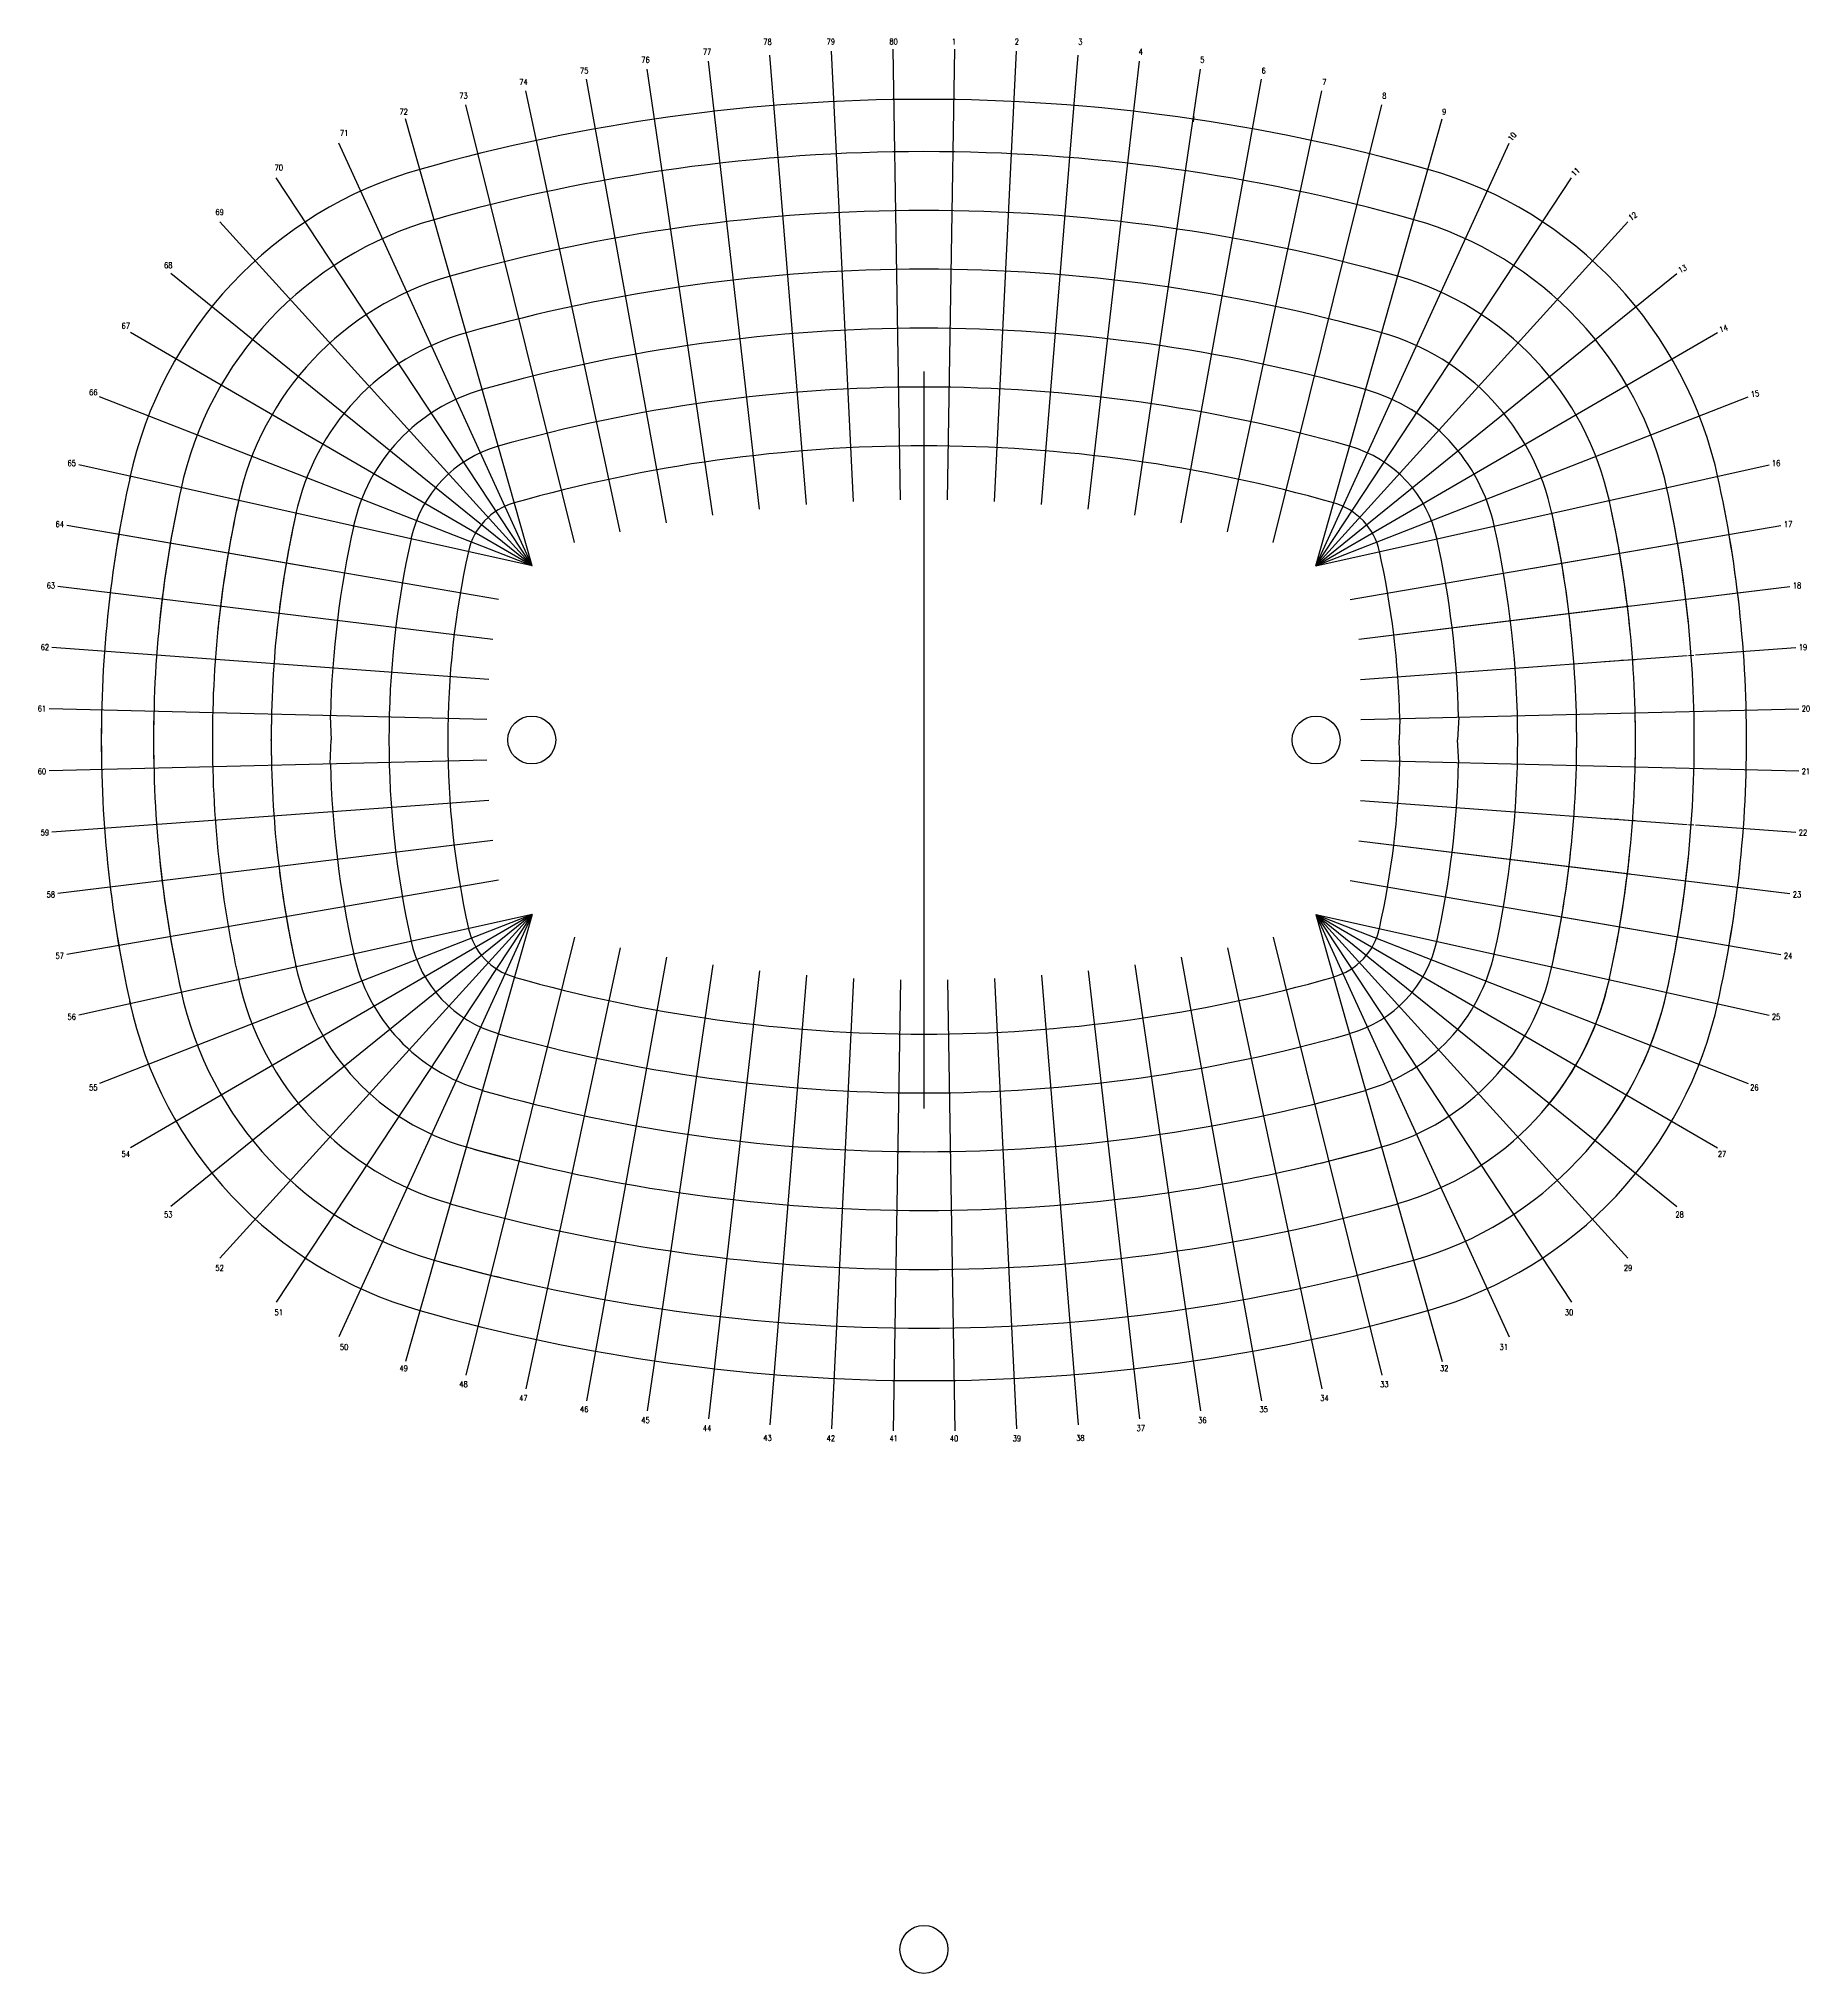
# Model space of a CAD drawing. Extents: x 3216 to 12973, y -199 to 10458.
import ezdxf
from ezdxf.enums import TextEntityAlignment as Align

# ---------------------------------------------------------------- set-up
doc = ezdxf.new("R2010")
doc.units = 0
doc.linetypes.add('CENTER', pattern=[0])
doc.layers.get('0').update_dxf_attribs({"linetype": 'CONTINUOUS'})
for name, color, linetype in [('COLBUB', 7, 'CONTINUOUS'), ('GRID', 6, 'CENTER'), ('WORK_PT', 7, 'CONTINUOUS')]:
    doc.layers.add(name, color=color, linetype=linetype)
doc.styles.get("Standard").update_dxf_attribs({"font": 'SIMPLEX'})

# ---------------------------------------------------------------- blocks, each defined once
blk = doc.blocks.new('KEY3')

msp = doc.modelspace()

# ---------------------------------------------------------------- linework, layer by layer
at = {"layer": 'GRID', "color": 0}
for p, q in [((7446, 7892), (7245, 10368)), ((7705, 7909), (7584, 10390)), ((7964, 7917), (7924, 10401)), ((8223, 7917), (8264, 10401)), ((8483, 7909), (8604, 10390)), ((8741, 7892), (8943, 10368)), ((6675, 7791), (6234, 10236)), ((6931, 7833), (6569, 10291)), ((7188, 7867), (6907, 10335)), ((8999, 7867), (9281, 10335)), ((9256, 7833), (9618, 10291)), ((9512, 7791), (9954, 10236)), ((6421, 7741), (5900, 10170)), ((9767, 7741), (10287, 10170)), ((5935, 7555), (5238, 10017)), ((6168, 7682), (5569, 10093)), ((9582, 10030), (9578, 10000)), ((10019, 7682), (10618, 10093)), ((10253, 7555), (10950, 10017)), ((5935, 7555), (4869, 9882)), ((10253, 7555), (11319, 9882)), ((5935, 7555), (4525, 9691)), ((10253, 7555), (11663, 9691)), ((5935, 7555), (4215, 9450)), ((10253, 7555), (11973, 9450)), ((5935, 7555), (3945, 9164)), ((10253, 7555), (12243, 9164)), ((5935, 7555), (3722, 8840)), ((10253, 7555), (12466, 8840)), ((5935, 7555), (3551, 8486)), ((10253, 7555), (12636, 8486)), ((5935, 7555), (3437, 8110)), ((10253, 7555), (12751, 8110)), ((5750, 7368), (3371, 7776)), ((4739, 7542), (3371, 7776)), ((10442, 7369), (12816, 7776)), ((11449, 7542), (12816, 7776)), ((5718, 7149), (3322, 7441)), ((3668, 7399), (3322, 7441)), ((10490, 7151), (12866, 7441)), ((12519, 7399), (12866, 7441)), ((10490, 7151), (11985, 7334)), ((5696, 6928), (3289, 7104)), ((10499, 6929), (12299, 7060)), ((11934, 7034), (11976, 7037)), ((11984, 7037), (12014, 7039)), ((12307, 7061), (12337, 7063)), ((12345, 7064), (12899, 7104)), ((11845, 7027), (11922, 7033)), ((5685, 6707), (3273, 6766)), ((4823, 6727), (4828, 6595)), ((10502, 6707), (12915, 6766)), ((11041, 6720), (11035, 6595)), ((10717, 6711), (10712, 6595)), ((4823, 6463), (4828, 6595)), ((10717, 6479), (10712, 6595)), ((11041, 6471), (11035, 6595)), ((5685, 6484), (3273, 6425)), ((10502, 6484), (12915, 6425)), ((5696, 6262), (3289, 6087)), ((10499, 6262), (12299, 6130)), ((11845, 6163), (11922, 6158)), ((11934, 6157), (11976, 6154)), ((11984, 6153), (12014, 6151)), ((12307, 6130), (12337, 6128)), ((12345, 6127), (12899, 6087)), ((5718, 6042), (3322, 5749)), ((10490, 6039), (12866, 5749)), ((10490, 6039), (11985, 5857)), ((3668, 5792), (3322, 5749)), ((5750, 5822), (3371, 5414)), ((10442, 5821), (12816, 5414)), ((12519, 5792), (12866, 5749)), ((11449, 5649), (12816, 5414)), ((5935, 5634), (3437, 5079)), ((5935, 5634), (3551, 4703)), ((5935, 5634), (3722, 4349)), ((5935, 5634), (3945, 4026)), ((5935, 5634), (4215, 3740)), ((5935, 5634), (4525, 3499)), ((5935, 5634), (4869, 3308)), ((5935, 5634), (5238, 3172)), ((10253, 5634), (11319, 3308)), ((10253, 5634), (11663, 3499)), ((10253, 5634), (11973, 3740)), ((10253, 5634), (12243, 4026)), ((10253, 5634), (12466, 4349)), ((10253, 5634), (12636, 4703)), ((10253, 5634), (12751, 5079)), ((10253, 5634), (10950, 3172)), ((6168, 5508), (5569, 3097)), ((6421, 5450), (5900, 3020)), ((9767, 5450), (10287, 3020)), ((10019, 5508), (10618, 3097)), ((6675, 5399), (6234, 2955)), ((6931, 5357), (6569, 2900)), ((9256, 5357), (9618, 2900)), ((9512, 5399), (9954, 2955)), ((7188, 5324), (6907, 2856)), ((7446, 5299), (7245, 2823)), ((7705, 5282), (7584, 2800)), ((7964, 5273), (7924, 2789)), ((8223, 5273), (8264, 2789)), ((8483, 5282), (8604, 2800)), ((8741, 5299), (8943, 2823)), ((8999, 5324), (9281, 2856))]:
    msp.add_line(p, q, dxfattribs=at)
for centre, radius, start, end in [((8094, -67), 10191, 74.1857, 105.8143), ((8094, -70), 9906, 90, 105.8143), ((8094, -70), 9906, 74.1857, 90), ((5934, 7556), 2268, 105.8143, 167.8248), ((10254, 7556), 2268, 12.1752, 74.1857), ((8094, -67), 9579, 74.1857, 105.8143), ((5934, 7556), 1980, 105.8143, 167.8248), ((10254, 7556), 1980, 12.1752, 74.1857), ((8094, -70), 9258, 90, 105.8143), ((8094, -70), 9258, 90, 105.8143), ((8094, -70), 9258, 90, 105.8143), ((8094, -70), 9258, 90, 105.8143), ((8094, -70), 9258, 74.1857, 90), ((8094, -70), 9258, 74.1857, 90), ((8094, -70), 9258, 74.1857, 90), ((8094, -70), 9258, 74.1857, 90), ((5934, 7556), 1656, 105.8143, 167.8248), ((10254, 7556), 1656, 12.1752, 74.1857), ((8094, -67), 8930, 74.1857, 105.8143), ((5934, 7556), 1332, 105.8143, 167.8248), ((10254, 7556), 1332, 12.1752, 74.1857), ((8095, -71), 8610, 90, 105.8143), ((8093, -71), 8610, 74.1857, 90), ((5935, 7555), 1008, 105.8143, 167.8248), ((10253, 7555), 1008, 12.1752, 74.1857), ((5935, 7555), 684, 105.8143, 167.4712), ((8095, -71), 8286, 90, 105.8143), ((8093, -71), 8286, 74.1857, 90), ((10253, 7555), 684, 12.1752, 74.1857), ((10254, 6596), 6693, 167.4446, 180.9094), ((10254, 6596), 6693, 167.4446, 174.1908), ((5934, 6596), 6693, 359.0906, 12.5554), ((5934, 6596), 6693, 5.8092, 12.5554), ((10254, 6596), 6405, 167.4446, 180.9503), ((10254, 6596), 6405, 167.4446, 174.2527), ((10254, 6596), 6081, 167.4446, 181.0009), ((10254, 6596), 6081, 167.4446, 174.3292), ((5935, 7555), 360, 105.8143, 167.4712), ((10253, 7555), 360, 12.1752, 74.1857), ((5934, 6596), 6081, 358.9991, 12.5554), ((5934, 6596), 6081, 5.6708, 12.5554), ((5934, 6596), 6405, 359.0497, 12.5554), ((5934, 6596), 6405, 5.7473, 12.5554), ((10254, 6596), 5757, 167.4446, 181.0572), ((10254, 6596), 5757, 167.4446, 174.4144), ((5934, 6596), 5757, 358.9428, 12.5554), ((5934, 6596), 5757, 5.5856, 12.5554), ((10255, 6595), 5433, 167.4446, 178.5986), ((10255, 6595), 5109, 167.4661, 192.5267), ((5933, 6595), 5109, 1.4018, 12.5554), ((10255, 6595), 4785, 167.4658, 192.5266), ((5933, 6595), 4785, 1.4023, 12.5554), ((10254, 6595), 6693, 179.0906, 192.5554), ((10254, 6595), 6405, 179.0497, 192.5554), ((10254, 6595), 6081, 178.9991, 192.5554), ((10254, 6595), 5757, 178.9428, 192.5554), ((5934, 6595), 5757, 347.4446, 1.0572), ((5934, 6595), 6081, 347.4446, 1.0009), ((5934, 6595), 6405, 347.4446, 0.9503), ((5934, 6595), 6693, 347.4446, 0.9094), ((10256, 6598), 5760, 180, 180.0306), ((10256, 6598), 5760, 180, 180.0306), ((10256, 6592), 5760, 179.9694, 180), ((10256, 6592), 5760, 179.9694, 180), ((5931, 6598), 5760, 359.9694, 0), ((5931, 6592), 5760, 0, 0.0306), ((5931, 6598), 6084, 359.971, 0), ((5931, 6592), 6084, 0, 0.029), ((5931, 6598), 6408, 359.9725, 0), ((5931, 6592), 6408, 0, 0.0275), ((10255, 6596), 5433, 181.4014, 192.5554), ((5933, 6596), 4785, 347.4446, 358.5977), ((5933, 6596), 5109, 347.4446, 358.5982), ((10254, 6595), 5757, 185.5856, 192.5554), ((5934, 6595), 5757, 347.4446, 354.4144), ((5934, 6595), 6081, 347.4446, 354.3292), ((10254, 6595), 6693, 185.8092, 192.5554), ((10254, 6595), 6405, 185.7473, 192.5554), ((5934, 6595), 6405, 347.4446, 354.2527), ((5934, 6595), 6693, 347.4446, 354.1908), ((5935, 5636), 360, 192.1752, 254.1857), ((10253, 5636), 360, 285.8143, 347.8248), ((5935, 5636), 684, 192.1752, 254.1857), ((10253, 5636), 684, 285.8143, 347.8248), ((5934, 5635), 1332, 192.1752, 254.1857), ((5935, 5636), 1008, 192.1752, 254.1857), ((10253, 5636), 1008, 285.8143, 347.8248), ((10254, 5635), 1332, 285.8143, 347.8248), ((5934, 5635), 1656, 192.1752, 254.1857), ((8095, 13261), 8286, 254.1857, 270), ((8093, 13261), 8286, 270, 285.8143), ((10254, 5635), 1656, 285.8143, 347.8248), ((10254, 5635), 1656, 320.4712, 347.8248), ((5934, 5635), 2268, 192.1752, 254.1857), ((5934, 5635), 1980, 192.1752, 254.1857), ((10254, 5635), 1980, 285.8143, 347.8248), ((10254, 5635), 2268, 285.8143, 347.8248), ((10254, 5635), 1980, 320.4712, 347.8248), ((8095, 13261), 8610, 254.1857, 270), ((8093, 13261), 8610, 270, 285.8143), ((8095, 13261), 8934, 254.1857, 270), ((8093, 13261), 8934, 270, 285.8143), ((8094, 13261), 9258, 254.1857, 270), ((8094, 13261), 9258, 254.1857, 270), ((8094, 13261), 9258, 254.1857, 270), ((8094, 13261), 9258, 254.1857, 270), ((8094, 13261), 9258, 254.1857, 256.9976), ((8094, 13261), 9258, 254.1857, 256.9976), ((8094, 13261), 9258, 254.1857, 256.9976), ((8094, 13261), 9258, 254.1857, 256.9976), ((8094, 13261), 9258, 270, 285.8143), ((8094, 13261), 9258, 270, 285.8143), ((8094, 13261), 9258, 270, 285.8143), ((8094, 13261), 9258, 270, 285.8143), ((8094, 13261), 9258, 283.0024, 285.8143), ((8094, 13261), 9258, 283.0024, 285.8143), ((8094, 13261), 9258, 283.0024, 285.8143), ((8094, 13261), 9258, 283.0024, 285.8143), ((8094, 13257), 9579, 254.1857, 285.8143), ((8094, 13261), 9906, 254.1857, 270), ((8094, 13261), 9906, 254.1857, 256.9397), ((8094, 13261), 9906, 270, 285.8143), ((8094, 13257), 10191, 254.1857, 285.8143)]:
    msp.add_arc(centre, radius, start, end, dxfattribs=at)
at = {"layer": 'GRID', "color": 0, "linetype": 'CENTER'}
msp.add_arc((5933, 6595), 5433, 347.4732, 12.5336, dxfattribs=at)
at = {"layer": 'WORK_PT', "color": 0}
msp.add_line((8094, 8624), (8094, 4566), dxfattribs=at)
for centre in [(5933, 6595), (10255, 6595), (8094, -67)]:
    msp.add_circle(centre, 132, dxfattribs=at)

# ---------------------------------------------------------------- block references
at = {"layer": 'COLBUB', "color": 0}
ref = msp.add_blockref('KEY3', (7232, 10440), dxfattribs=dict(at, xscale=-384, yscale=384, zscale=384))
ref.add_attrib('LETTER', '78', dxfattribs={"layer": '0', "color": 0, "height": 32, "width": 0.8}).set_placement((7232, 10425), align=Align.CENTER)
ref = msp.add_blockref('KEY3', (7581, 10441), dxfattribs=dict(at, xscale=-384, yscale=384, zscale=384))
ref.add_attrib('LETTER', '79', dxfattribs={"layer": '0', "color": 0, "height": 32, "width": 0.8}).set_placement((7581, 10426), align=Align.CENTER)
ref = msp.add_blockref('KEY3', (7927, 10441), dxfattribs=dict(at, xscale=-384, yscale=384, zscale=384))
ref.add_attrib('LETTER', '80', dxfattribs={"layer": '0', "color": 0, "height": 32, "width": 0.8}).set_placement((7927, 10426), align=Align.CENTER)
ref = msp.add_blockref('KEY3', (8260, 10441), dxfattribs=dict(at, xscale=384, yscale=384, zscale=384))
ref.add_attrib('LETTER', '1', dxfattribs={"layer": '0', "color": 0, "height": 32, "width": 0.8}).set_placement((8260, 10426), align=Align.CENTER)
ref = msp.add_blockref('KEY3', (8606, 10441), dxfattribs=dict(at, xscale=384, yscale=384, zscale=384))
ref.add_attrib('LETTER', '2', dxfattribs={"layer": '0', "color": 0, "height": 32, "width": 0.8}).set_placement((8606, 10426), align=Align.CENTER)
ref = msp.add_blockref('KEY3', (8956, 10440), dxfattribs=dict(at, xscale=384, yscale=384, zscale=384))
ref.add_attrib('LETTER', '3', dxfattribs={"layer": '0', "color": 0, "height": 32, "width": 0.8}).set_placement((8956, 10425), align=Align.CENTER)
ref = msp.add_blockref('KEY3', (6560, 10341), dxfattribs=dict(at, xscale=-384, yscale=384, zscale=384))
ref.add_attrib('LETTER', '76', dxfattribs={"layer": '0', "color": 0, "height": 32, "width": 0.8}).set_placement((6560, 10326), align=Align.CENTER)
ref = msp.add_blockref('KEY3', (6899, 10385), dxfattribs=dict(at, xscale=-384, yscale=384, zscale=384))
ref.add_attrib('LETTER', '77', dxfattribs={"layer": '0', "color": 0, "height": 32, "width": 0.8}).set_placement((6899, 10370), align=Align.CENTER)
ref = msp.add_blockref('KEY3', (9289, 10385), dxfattribs=dict(at, xscale=384, yscale=384, zscale=384))
ref.add_attrib('LETTER', '4', dxfattribs={"layer": '0', "color": 0, "height": 32, "width": 0.8}).set_placement((9289, 10370), align=Align.CENTER)
ref = msp.add_blockref('KEY3', (9628, 10341), dxfattribs=dict(at, xscale=384, yscale=384, zscale=384))
ref.add_attrib('LETTER', '5', dxfattribs={"layer": '0', "color": 0, "height": 32, "width": 0.8}).set_placement((9628, 10326), align=Align.CENTER)
ref = msp.add_blockref('KEY3', (5887, 10219), dxfattribs=dict(at, xscale=-384, yscale=384, zscale=384))
ref.add_attrib('LETTER', '74', dxfattribs={"layer": '0', "color": 0, "height": 32, "width": 0.8}).set_placement((5887, 10204), align=Align.CENTER)
ref = msp.add_blockref('KEY3', (6222, 10281), dxfattribs=dict(at, xscale=-384, yscale=384, zscale=384))
ref.add_attrib('LETTER', '75', dxfattribs={"layer": '0', "color": 0, "height": 32, "width": 0.8}).set_placement((6222, 10266), align=Align.CENTER)
ref = msp.add_blockref('KEY3', (9966, 10281), dxfattribs=dict(at, xscale=384, yscale=384, zscale=384))
ref.add_attrib('LETTER', '6', dxfattribs={"layer": '0', "color": 0, "height": 32, "width": 0.8}).set_placement((9966, 10266), align=Align.CENTER)
ref = msp.add_blockref('KEY3', (10301, 10219), dxfattribs=dict(at, xscale=384, yscale=384, zscale=384))
ref.add_attrib('LETTER', '7', dxfattribs={"layer": '0', "color": 0, "height": 32, "width": 0.8}).set_placement((10301, 10204), align=Align.CENTER)
ref = msp.add_blockref('KEY3', (5557, 10143), dxfattribs=dict(at, xscale=-384, yscale=384, zscale=384))
ref.add_attrib('LETTER', '73', dxfattribs={"layer": '0', "color": 0, "height": 32, "width": 0.8}).set_placement((5557, 10128), align=Align.CENTER)
ref = msp.add_blockref('KEY3', (10631, 10143), dxfattribs=dict(at, xscale=384, yscale=384, zscale=384))
ref.add_attrib('LETTER', '8', dxfattribs={"layer": '0', "color": 0, "height": 32, "width": 0.8}).set_placement((10631, 10128), align=Align.CENTER)
ref = msp.add_blockref('KEY3', (10631, 10143), dxfattribs=dict(at, xscale=384, yscale=384, zscale=384))
ref.add_attrib('LETTER', '8', dxfattribs={"layer": '0', "color": 0, "height": 32, "width": 0.8}).set_placement((10631, 10128), align=Align.CENTER)
ref = msp.add_blockref('KEY3', (5227, 10055), dxfattribs=dict(at, xscale=-384, yscale=384, zscale=384))
ref.add_attrib('LETTER', '72', dxfattribs={"layer": '0', "color": 0, "height": 32, "width": 0.8}).set_placement((5227, 10040), align=Align.CENTER)
ref = msp.add_blockref('KEY3', (10961, 10055), dxfattribs=dict(at, xscale=384, yscale=384, zscale=384))
ref.add_attrib('LETTER', '9', dxfattribs={"layer": '0', "color": 0, "height": 32, "width": 0.8}).set_placement((10961, 10040), align=Align.CENTER)
ref = msp.add_blockref('KEY3', (10961, 10055), dxfattribs=dict(at, xscale=384, yscale=384, zscale=384))
ref.add_attrib('LETTER', '9', dxfattribs={"layer": '0', "color": 0, "height": 32, "width": 0.8}).set_placement((10961, 10040), align=Align.CENTER)
ref = msp.add_blockref('KEY3', (4899, 9938), dxfattribs=dict(at, xscale=-384, yscale=384, zscale=384))
ref.add_attrib('LETTER', '71', dxfattribs={"layer": '0', "color": 0, "height": 32, "width": 0.8}).set_placement((4899, 9923), align=Align.CENTER)
ref = msp.add_blockref('KEY3', (11336, 9918), dxfattribs=dict(at, xscale=384, yscale=384, zscale=384, rotation=52.84880952380954))
ref.add_attrib('LETTER', '10', dxfattribs={"layer": '0', "color": 0, "height": 32, "rotation": 52.8488, "width": 0.8}).set_placement((11348, 9909), align=Align.CENTER)
ref = msp.add_blockref('KEY3', (4539, 9747), dxfattribs=dict(at, xscale=-384, yscale=384, zscale=384))
ref.add_attrib('LETTER', '70', dxfattribs={"layer": '0', "color": 0, "height": 32, "width": 0.8}).set_placement((4539, 9732), align=Align.CENTER)
ref = msp.add_blockref('KEY3', (11685, 9724), dxfattribs=dict(at, xscale=384, yscale=384, zscale=384, rotation=44.04067460317462))
ref.add_attrib('LETTER', '11', dxfattribs={"layer": '0', "color": 0, "height": 32, "rotation": 44.0407, "width": 0.8}).set_placement((11695, 9713), align=Align.CENTER)
ref = msp.add_blockref('KEY3', (4213, 9502), dxfattribs=dict(at, xscale=-384, yscale=384, zscale=384))
ref.add_attrib('LETTER', '69', dxfattribs={"layer": '0', "color": 0, "height": 32, "width": 0.8}).set_placement((4213, 9487), align=Align.CENTER)
ref = msp.add_blockref('KEY3', (12000, 9479), dxfattribs=dict(at, xscale=384, yscale=384, zscale=384, rotation=35.23253968253969))
ref.add_attrib('LETTER', '12', dxfattribs={"layer": '0', "color": 0, "height": 32, "rotation": 35.2325, "width": 0.8}).set_placement((12009, 9467), align=Align.CENTER)
ref = msp.add_blockref('KEY3', (3930, 9209), dxfattribs=dict(at, xscale=-384, yscale=384, zscale=384))
ref.add_attrib('LETTER', '68', dxfattribs={"layer": '0', "color": 0, "height": 32, "width": 0.8}).set_placement((3930, 9194), align=Align.CENTER)
ref = msp.add_blockref('KEY3', (12274, 9189), dxfattribs=dict(at, xscale=384, yscale=384, zscale=384, rotation=26.42440476189406))
ref.add_attrib('LETTER', '13', dxfattribs={"layer": '0', "color": 0, "height": 32, "rotation": 26.4244, "width": 0.8}).set_placement((12281, 9176), align=Align.CENTER)
ref = msp.add_blockref('KEY3', (3696, 8875), dxfattribs=dict(at, xscale=-384, yscale=384, zscale=384))
ref.add_attrib('LETTER', '67', dxfattribs={"layer": '0', "color": 0, "height": 32, "width": 0.8}).set_placement((3696, 8860), align=Align.CENTER)
ref = msp.add_blockref('KEY3', (12500, 8860), dxfattribs=dict(at, xscale=384, yscale=384, zscale=384, rotation=17.61626984126984))
ref.add_attrib('LETTER', '14', dxfattribs={"layer": '0', "color": 0, "height": 32, "rotation": 17.6163, "width": 0.8}).set_placement((12505, 8846), align=Align.CENTER)
ref = msp.add_blockref('KEY3', (3517, 8509), dxfattribs=dict(at, xscale=-384, yscale=384, zscale=384))
ref.add_attrib('LETTER', '66', dxfattribs={"layer": '0', "color": 0, "height": 32, "width": 0.8}).set_placement((3517, 8494), align=Align.CENTER)
ref = msp.add_blockref('KEY3', (12674, 8501), dxfattribs=dict(at, xscale=384, yscale=384, zscale=384, rotation=8.808134920634924))
ref.add_attrib('LETTER', '15', dxfattribs={"layer": '0', "color": 0, "height": 32, "rotation": 8.8081, "width": 0.8}).set_placement((12676, 8486), align=Align.CENTER)
ref = msp.add_blockref('KEY3', (3398, 8119), dxfattribs=dict(at, xscale=-384, yscale=384, zscale=384))
ref.add_attrib('LETTER', '65', dxfattribs={"layer": '0', "color": 0, "height": 32, "width": 0.8}).set_placement((3398, 8104), align=Align.CENTER)
ref = msp.add_blockref('KEY3', (12790, 8119), dxfattribs=dict(at, xscale=384, yscale=384, zscale=384))
ref.add_attrib('LETTER', '16', dxfattribs={"layer": '0', "color": 0, "height": 32, "width": 0.8}).set_placement((12790, 8104), align=Align.CENTER)
ref = msp.add_blockref('KEY3', (3332, 7783), dxfattribs=dict(at, xscale=-384, yscale=384, zscale=384))
ref.add_attrib('LETTER', '64', dxfattribs={"layer": '0', "color": 0, "height": 32, "width": 0.8}).set_placement((3332, 7768), align=Align.CENTER)
ref = msp.add_blockref('KEY3', (12856, 7783), dxfattribs=dict(at, xscale=384, yscale=384, zscale=384))
ref.add_attrib('LETTER', '17', dxfattribs={"layer": '0', "color": 0, "height": 32, "width": 0.8}).set_placement((12856, 7768), align=Align.CENTER)
ref = msp.add_blockref('KEY3', (12856, 7783), dxfattribs=dict(at, xscale=384, yscale=384, zscale=384))
ref.add_attrib('LETTER', '17', dxfattribs={"layer": '0', "color": 0, "height": 32, "width": 0.8}).set_placement((12856, 7768), align=Align.CENTER)
ref = msp.add_blockref('KEY3', (3283, 7445), dxfattribs=dict(at, xscale=-384, yscale=384, zscale=384))
ref.add_attrib('LETTER', '63', dxfattribs={"layer": '0', "color": 0, "height": 32, "width": 0.8}).set_placement((3283, 7430), align=Align.CENTER)
ref = msp.add_blockref('KEY3', (12905, 7445), dxfattribs=dict(at, xscale=384, yscale=384, zscale=384))
ref.add_attrib('LETTER', '18', dxfattribs={"layer": '0', "color": 0, "height": 32, "width": 0.8}).set_placement((12905, 7430), align=Align.CENTER)
ref = msp.add_blockref('KEY3', (12905, 7445), dxfattribs=dict(at, xscale=384, yscale=384, zscale=384))
ref.add_attrib('LETTER', '18', dxfattribs={"layer": '0', "color": 0, "height": 32, "width": 0.8}).set_placement((12905, 7430), align=Align.CENTER)
ref = msp.add_blockref('KEY3', (3250, 7105), dxfattribs=dict(at, xscale=-384, yscale=384, zscale=384))
ref.add_attrib('LETTER', '62', dxfattribs={"layer": '0', "color": 0, "height": 32, "width": 0.8}).set_placement((3250, 7090), align=Align.CENTER)
ref = msp.add_blockref('KEY3', (12938, 7105), dxfattribs=dict(at, xscale=384, yscale=384, zscale=384))
ref.add_attrib('LETTER', '19', dxfattribs={"layer": '0', "color": 0, "height": 32, "width": 0.8}).set_placement((12938, 7090), align=Align.CENTER)
ref = msp.add_blockref('KEY3', (3234, 6767), dxfattribs=dict(at, xscale=-384, yscale=384, zscale=384))
ref.add_attrib('LETTER', '61', dxfattribs={"layer": '0', "color": 0, "height": 32, "width": 0.8}).set_placement((3234, 6752), align=Align.CENTER)
ref = msp.add_blockref('KEY3', (12954, 6767), dxfattribs=dict(at, xscale=384, yscale=384, zscale=384))
ref.add_attrib('LETTER', '20', dxfattribs={"layer": '0', "color": 0, "height": 32, "width": 0.8}).set_placement((12954, 6752), align=Align.CENTER)
ref = msp.add_blockref('KEY3', (3234, 6423), dxfattribs=dict(at, xscale=384, yscale=384, zscale=384, rotation=180))
ref.add_attrib('LETTER', '60', dxfattribs={"layer": '0', "color": 0, "height": 32, "width": 0.8}).set_placement((3234, 6406), align=Align.CENTER)
ref = msp.add_blockref('KEY3', (12954, 6423), dxfattribs=dict(at, xscale=-384, yscale=384, zscale=384, rotation=180))
ref.add_attrib('LETTER', '21', dxfattribs={"layer": '0', "color": 0, "height": 32, "width": 0.8}).set_placement((12954, 6406), align=Align.CENTER)
ref = msp.add_blockref('KEY3', (3250, 6086), dxfattribs=dict(at, xscale=384, yscale=384, zscale=384, rotation=180))
ref.add_attrib('LETTER', '59', dxfattribs={"layer": '0', "color": 0, "height": 32, "width": 0.8}).set_placement((3250, 6069), align=Align.CENTER)
ref = msp.add_blockref('KEY3', (12938, 6086), dxfattribs=dict(at, xscale=-384, yscale=384, zscale=384, rotation=180))
ref.add_attrib('LETTER', '22', dxfattribs={"layer": '0', "color": 0, "height": 32, "width": 0.8}).set_placement((12938, 6069), align=Align.CENTER)
ref = msp.add_blockref('KEY3', (3283, 5745), dxfattribs=dict(at, xscale=384, yscale=384, zscale=384, rotation=180))
ref.add_attrib('LETTER', '58', dxfattribs={"layer": '0', "color": 0, "height": 32, "width": 0.8}).set_placement((3283, 5728), align=Align.CENTER)
ref = msp.add_blockref('KEY3', (12905, 5745), dxfattribs=dict(at, xscale=-384, yscale=384, zscale=384, rotation=180))
ref.add_attrib('LETTER', '23', dxfattribs={"layer": '0', "color": 0, "height": 32, "width": 0.8}).set_placement((12905, 5728), align=Align.CENTER)
ref = msp.add_blockref('KEY3', (3332, 5407), dxfattribs=dict(at, xscale=384, yscale=384, zscale=384, rotation=180))
ref.add_attrib('LETTER', '57', dxfattribs={"layer": '0', "color": 0, "height": 32, "width": 0.8}).set_placement((3332, 5390), align=Align.CENTER)
ref = msp.add_blockref('KEY3', (12856, 5407), dxfattribs=dict(at, xscale=-384, yscale=384, zscale=384, rotation=180))
ref.add_attrib('LETTER', '24', dxfattribs={"layer": '0', "color": 0, "height": 32, "width": 0.8}).set_placement((12856, 5390), align=Align.CENTER)
ref = msp.add_blockref('KEY3', (3398, 5071), dxfattribs=dict(at, xscale=384, yscale=384, zscale=384, rotation=180))
ref.add_attrib('LETTER', '56', dxfattribs={"layer": '0', "color": 0, "height": 32, "width": 0.8}).set_placement((3398, 5054), align=Align.CENTER)
ref = msp.add_blockref('KEY3', (12790, 5071), dxfattribs=dict(at, xscale=-384, yscale=384, zscale=384, rotation=180))
ref.add_attrib('LETTER', '25', dxfattribs={"layer": '0', "color": 0, "height": 32, "width": 0.8}).set_placement((12790, 5054), align=Align.CENTER)
ref = msp.add_blockref('KEY3', (3517, 4682), dxfattribs=dict(at, xscale=384, yscale=384, zscale=384, rotation=180))
ref.add_attrib('LETTER', '55', dxfattribs={"layer": '0', "color": 0, "height": 32, "width": 0.8}).set_placement((3517, 4665), align=Align.CENTER)
ref = msp.add_blockref('KEY3', (12670, 4682), dxfattribs=dict(at, xscale=-384, yscale=384, zscale=384, rotation=180))
ref.add_attrib('LETTER', '26', dxfattribs={"layer": '0', "color": 0, "height": 32, "width": 0.8}).set_placement((12670, 4665), align=Align.CENTER)
ref = msp.add_blockref('KEY3', (3696, 4315), dxfattribs=dict(at, xscale=384, yscale=384, zscale=384, rotation=180))
ref.add_attrib('LETTER', '54', dxfattribs={"layer": '0', "color": 0, "height": 32, "width": 0.8}).set_placement((3696, 4298), align=Align.CENTER)
ref = msp.add_blockref('KEY3', (12492, 4315), dxfattribs=dict(at, xscale=-384, yscale=384, zscale=384, rotation=180))
ref.add_attrib('LETTER', '27', dxfattribs={"layer": '0', "color": 0, "height": 32, "width": 0.8}).set_placement((12492, 4298), align=Align.CENTER)
ref = msp.add_blockref('KEY3', (3930, 3981), dxfattribs=dict(at, xscale=384, yscale=384, zscale=384, rotation=180))
ref.add_attrib('LETTER', '53', dxfattribs={"layer": '0', "color": 0, "height": 32, "width": 0.8}).set_placement((3930, 3965), align=Align.CENTER)
ref = msp.add_blockref('KEY3', (12258, 3981), dxfattribs=dict(at, xscale=-384, yscale=384, zscale=384, rotation=180))
ref.add_attrib('LETTER', '28', dxfattribs={"layer": '0', "color": 0, "height": 32, "width": 0.8}).set_placement((12258, 3965), align=Align.CENTER)
ref = msp.add_blockref('KEY3', (4213, 3688), dxfattribs=dict(at, xscale=384, yscale=384, zscale=384, rotation=180))
ref.add_attrib('LETTER', '52', dxfattribs={"layer": '0', "color": 0, "height": 32, "width": 0.8}).set_placement((4213, 3671), align=Align.CENTER)
ref = msp.add_blockref('KEY3', (11974, 3688), dxfattribs=dict(at, xscale=-384, yscale=384, zscale=384, rotation=180))
ref.add_attrib('LETTER', '29', dxfattribs={"layer": '0', "color": 0, "height": 32, "width": 0.8}).set_placement((11974, 3671), align=Align.CENTER)
ref = msp.add_blockref('KEY3', (4539, 3443), dxfattribs=dict(at, xscale=384, yscale=384, zscale=384, rotation=180))
ref.add_attrib('LETTER', '51', dxfattribs={"layer": '0', "color": 0, "height": 32, "width": 0.8}).set_placement((4539, 3426), align=Align.CENTER)
ref = msp.add_blockref('KEY3', (11649, 3443), dxfattribs=dict(at, xscale=-384, yscale=384, zscale=384, rotation=180))
ref.add_attrib('LETTER', '30', dxfattribs={"layer": '0', "color": 0, "height": 32, "width": 0.8}).set_placement((11649, 3426), align=Align.CENTER)
ref = msp.add_blockref('KEY3', (4899, 3252), dxfattribs=dict(at, xscale=384, yscale=384, zscale=384, rotation=180))
ref.add_attrib('LETTER', '50', dxfattribs={"layer": '0', "color": 0, "height": 32, "width": 0.8}).set_placement((4899, 3235), align=Align.CENTER)
ref = msp.add_blockref('KEY3', (11289, 3252), dxfattribs=dict(at, xscale=-384, yscale=384, zscale=384, rotation=180))
ref.add_attrib('LETTER', '31', dxfattribs={"layer": '0', "color": 0, "height": 32, "width": 0.8}).set_placement((11289, 3235), align=Align.CENTER)
ref = msp.add_blockref('KEY3', (5227, 3135), dxfattribs=dict(at, xscale=384, yscale=384, zscale=384, rotation=180))
ref.add_attrib('LETTER', '49', dxfattribs={"layer": '0', "color": 0, "height": 32, "width": 0.8}).set_placement((5227, 3118), align=Align.CENTER)
ref = msp.add_blockref('KEY3', (10961, 3135), dxfattribs=dict(at, xscale=-384, yscale=384, zscale=384, rotation=180))
ref.add_attrib('LETTER', '32', dxfattribs={"layer": '0', "color": 0, "height": 32, "width": 0.8}).set_placement((10961, 3118), align=Align.CENTER)
ref = msp.add_blockref('KEY3', (5557, 3047), dxfattribs=dict(at, xscale=384, yscale=384, zscale=384, rotation=180))
ref.add_attrib('LETTER', '48', dxfattribs={"layer": '0', "color": 0, "height": 32, "width": 0.8}).set_placement((5557, 3030), align=Align.CENTER)
ref = msp.add_blockref('KEY3', (5887, 2971), dxfattribs=dict(at, xscale=384, yscale=384, zscale=384, rotation=180))
ref.add_attrib('LETTER', '47', dxfattribs={"layer": '0', "color": 0, "height": 32, "width": 0.8}).set_placement((5887, 2954), align=Align.CENTER)
ref = msp.add_blockref('KEY3', (10301, 2971), dxfattribs=dict(at, xscale=-384, yscale=384, zscale=384, rotation=180))
ref.add_attrib('LETTER', '34', dxfattribs={"layer": '0', "color": 0, "height": 32, "width": 0.8}).set_placement((10301, 2954), align=Align.CENTER)
ref = msp.add_blockref('KEY3', (10631, 3047), dxfattribs=dict(at, xscale=-384, yscale=384, zscale=384, rotation=180))
ref.add_attrib('LETTER', '33', dxfattribs={"layer": '0', "color": 0, "height": 32, "width": 0.8}).set_placement((10631, 3030), align=Align.CENTER)
ref = msp.add_blockref('KEY3', (6222, 2909), dxfattribs=dict(at, xscale=384, yscale=384, zscale=384, rotation=180))
ref.add_attrib('LETTER', '46', dxfattribs={"layer": '0', "color": 0, "height": 32, "width": 0.8}).set_placement((6222, 2892), align=Align.CENTER)
ref = msp.add_blockref('KEY3', (9966, 2909), dxfattribs=dict(at, xscale=-384, yscale=384, zscale=384, rotation=180))
ref.add_attrib('LETTER', '35', dxfattribs={"layer": '0', "color": 0, "height": 32, "width": 0.8}).set_placement((9966, 2892), align=Align.CENTER)
ref = msp.add_blockref('KEY3', (6560, 2849), dxfattribs=dict(at, xscale=384, yscale=384, zscale=384, rotation=180))
ref.add_attrib('LETTER', '45', dxfattribs={"layer": '0', "color": 0, "height": 32, "width": 0.8}).set_placement((6560, 2832), align=Align.CENTER)
ref = msp.add_blockref('KEY3', (6899, 2805), dxfattribs=dict(at, xscale=384, yscale=384, zscale=384, rotation=180))
ref.add_attrib('LETTER', '44', dxfattribs={"layer": '0', "color": 0, "height": 32, "width": 0.8}).set_placement((6899, 2788), align=Align.CENTER)
ref = msp.add_blockref('KEY3', (9289, 2805), dxfattribs=dict(at, xscale=-384, yscale=384, zscale=384, rotation=180))
ref.add_attrib('LETTER', '37', dxfattribs={"layer": '0', "color": 0, "height": 32, "width": 0.8}).set_placement((9289, 2788), align=Align.CENTER)
ref = msp.add_blockref('KEY3', (9628, 2849), dxfattribs=dict(at, xscale=-384, yscale=384, zscale=384, rotation=180))
ref.add_attrib('LETTER', '36', dxfattribs={"layer": '0', "color": 0, "height": 32, "width": 0.8}).set_placement((9628, 2832), align=Align.CENTER)
ref = msp.add_blockref('KEY3', (7232, 2751), dxfattribs=dict(at, xscale=384, yscale=384, zscale=384, rotation=180))
ref.add_attrib('LETTER', '43', dxfattribs={"layer": '0', "color": 0, "height": 32, "width": 0.8}).set_placement((7232, 2734), align=Align.CENTER)
ref = msp.add_blockref('KEY3', (7581, 2749), dxfattribs=dict(at, xscale=384, yscale=384, zscale=384, rotation=180))
ref.add_attrib('LETTER', '42', dxfattribs={"layer": '0', "color": 0, "height": 32, "width": 0.8}).set_placement((7581, 2732), align=Align.CENTER)
ref = msp.add_blockref('KEY3', (7927, 2749), dxfattribs=dict(at, xscale=384, yscale=384, zscale=384, rotation=180))
ref.add_attrib('LETTER', '41', dxfattribs={"layer": '0', "color": 0, "height": 32, "width": 0.8}).set_placement((7927, 2732), align=Align.CENTER)
ref = msp.add_blockref('KEY3', (8260, 2749), dxfattribs=dict(at, xscale=-384, yscale=384, zscale=384, rotation=180))
ref.add_attrib('LETTER', '40', dxfattribs={"layer": '0', "color": 0, "height": 32, "width": 0.8}).set_placement((8260, 2732), align=Align.CENTER)
ref = msp.add_blockref('KEY3', (8606, 2749), dxfattribs=dict(at, xscale=-384, yscale=384, zscale=384, rotation=180))
ref.add_attrib('LETTER', '39', dxfattribs={"layer": '0', "color": 0, "height": 32, "width": 0.8}).set_placement((8606, 2732), align=Align.CENTER)
ref = msp.add_blockref('KEY3', (8956, 2751), dxfattribs=dict(at, xscale=-384, yscale=384, zscale=384, rotation=180))
ref.add_attrib('LETTER', '38', dxfattribs={"layer": '0', "color": 0, "height": 32, "width": 0.8}).set_placement((8956, 2734), align=Align.CENTER)

doc.saveas('drawing.dxf')
